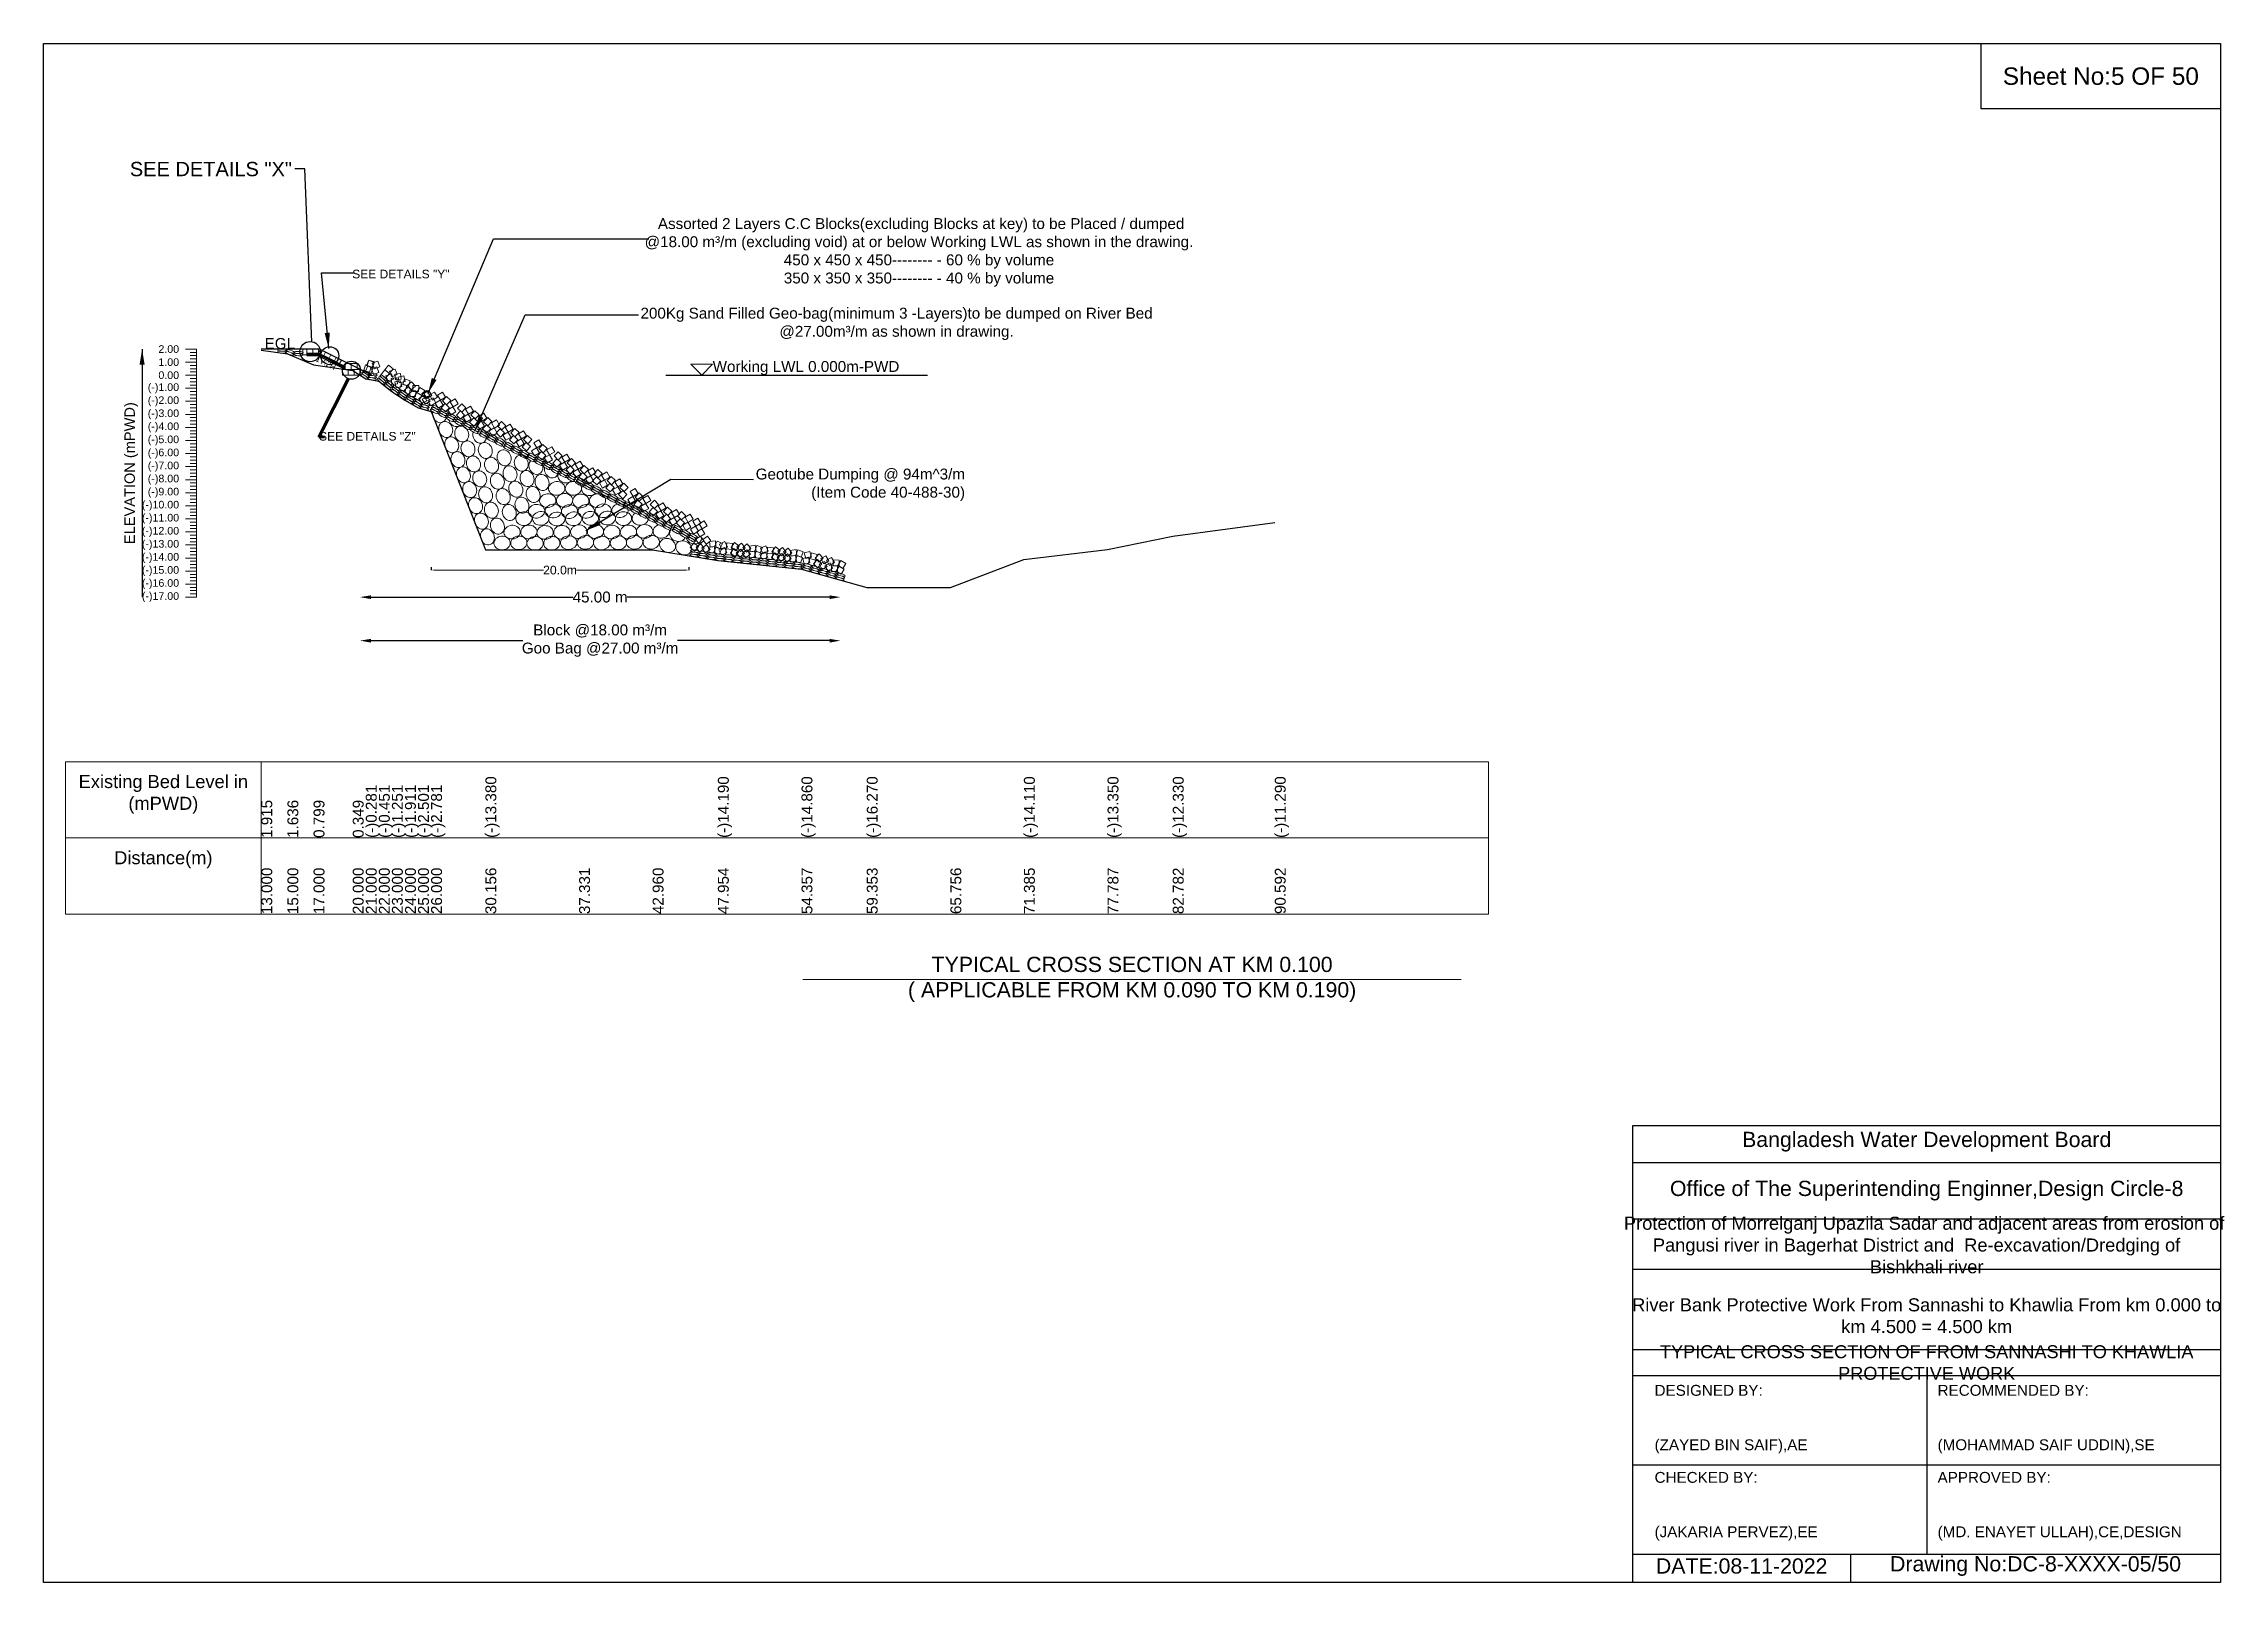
# Model space of a CAD drawing. Header units: inches. Extents: x 89000 to 1304432, y -10828 to 220529.
# Drawn here: x 167833 to 177850, y -10237 to -3166 of the extents above; entities that cross this region are included whole.
import ezdxf

# ---------------------------------------------------------------- set-up
doc = ezdxf.new("R2010")
doc.units = ezdxf.units.IN
doc.header["$LTSCALE"] = 7
doc.header["$MEASUREMENT"] = 0
for name, color, linetype, lineweight in [('Cross section Data Border', 7, 'Continuous', 9), ('Cross Section Labels', 7, 'Continuous', 9), ('Existing_Bed_Level for Xsection', 7, 'Continuous', 25), ('Long Section Labels', 7, 'Continuous', 9)]:
    doc.layers.add(name, color=color, linetype=linetype, lineweight=lineweight)
doc.styles.get("Standard").update_dxf_attribs({"font": 'arial.ttf'})
doc.dimstyles.new('Appron Lebeling Style', dxfattribs={"dimtxt": 50, "dimasz": 50, "dimexe": 0.18, "dimexo": 0.0625, "dimgap": 0.09, "dimtad": 0, "dimtih": 1, "dimtoh": 1, "dimdec": 4, "dimzin": 0, "dimdsep": 46, "dimtxsty": 'Standard', "dimcen": 0.09, "dimse1": 1, "dimse2": 1, "dimadec": 0, "dimazin": 0, "dimtfac": 1, "dimtdec": 4, "dimtofl": 0, "dimtmove": 0, "dimatfit": 3, "dimfxl": 1, "dimtolj": 1, "dimtzin": 0, "dimarcsym": 0})
doc.dimstyles.get("Standard").update_dxf_attribs({"dimtxt": 0.18, "dimasz": 0.18, "dimexe": 0.18, "dimexo": 0.0625, "dimgap": 0.09, "dimtad": 0, "dimtih": 1, "dimtoh": 1, "dimdec": 4, "dimzin": 0, "dimdsep": 46, "dimtxsty": 'Standard', "dimcen": 0.09, "dimadec": 0, "dimazin": 0, "dimtfac": 1, "dimtdec": 4, "dimtofl": 0, "dimtmove": 0, "dimatfit": 3, "dimfxl": 1, "dimtolj": 1, "dimtzin": 0, "dimarcsym": 0})

msp = doc.modelspace()

# ---------------------------------------------------------------- texts
at = {"attachment_point": 5}
for s, insert, char_height in [('Sheet No:5 OF 50', (177282.7573, -3315.5537), 80), ('Bangladesh Water Development Board', (176482.7573, -8211.5537), 70), ('Office of The Superintending Enginner,Design Circle-8', (176482.7573, -8436.5537), 70)]:
    msp.add_mtext(s, dxfattribs=dict(at, insert=insert, char_height=char_height))
at = {"color": 0, "linetype": 'Continuous', "lineweight": -3, "ltscale": 0.5}
for s, insert, char_height, attachment_point in [('SEE DETAILS "X"', (168228.76166, -3709.0408), 65.8288233, 1), ('SEE DETAILS "Y"', (169697.30691, -4204.65887), 39.497294, 3), ('SEE DETAILS "Z"', (169541.97929, -4950.13542), 39.497294, 3)]:
    msp.add_mtext(s, dxfattribs=dict(at, insert=insert, char_height=char_height, attachment_point=attachment_point))
for s, insert, char_height, width, attachment_point in [('Protection of Morrelganj Upazila Sadar and adjacent areas from erosion of  Pangusi river in Bagerhat District and  Re-excavation/Dredging of     Bishkhali river', (176482.7573, -8686.5537), 60, 2800, 5), ('River Bank Protective Work From Sannashi to Khawlia From km 0.000 to km 4.500 = 4.500 km', (176482.7573, -9011.5537), 60, 2700, 5), ('TYPICAL CROSS SECTION OF FROM SANNASHI TO KHAWLIA PROTECTIVE WORK', (176482.7573, -9226.5537), 59.5765532, 2800, 5), ('DESIGNED BY:^J^J^J(ZAYED BIN SAIF),AE', (175232.7573, -9486.5537), 50, 1400, 4), ('RECOMMENDED BY:^J^J^J(MOHAMMAD SAIF UDDIN),SE', (176532.7573, -9486.5537), 50, 1400, 4), ('CHECKED BY:^J^J^J(JAKARIA PERVEZ),EE', (175232.7573, -9886.5537), 50, 1400, 4), ('APPROVED BY:^J^J^J(MD. ENAYET ULLAH),CE,DESIGN', (176532.7573, -9886.5537), 50, 1400, 4), ('Drawing No:DC-8-XXXX-05/50', (176982.7573, -10161.5537), 70, 2200, 5), ('DATE:08-11-2022', (175632.7573, -10161.5537), 70, 1400, 5)]:
    msp.add_mtext(s, dxfattribs=dict(insert=insert, char_height=char_height, width=width, attachment_point=attachment_point))
at = {"layer": 'Cross section Data Border', "char_height": 60, "width": 800, "attachment_point": 5}
for s, insert in [('Existing Bed Level in (mPWD)', (168382.7573, -6615.5537)), ('Distance(m)', (168382.7573, -6915.5537))]:
    msp.add_mtext(s, dxfattribs=dict(at, insert=insert))
at = {"layer": 'Cross Section Labels'}
for s, insert, char_height, attachment_point in [(' Assorted 2 Layers C.C Blocks(excluding Blocks at key) to be Placed / dumped^J@18.00 m³/m (excluding void) at or below Working LWL as shown in the drawing.^J450 x 450 x 450-------- - 60 % by volume^J350 x 350 x 350-------- - 40 % by volume', (171853.91771, -3967.59117), 50, 2), ('200Kg Sand Filled Geo-bag(minimum 3 -Layers)to be dumped on River Bed^J@27.00m³/m as shown in drawing.', (171750.77928, -4527.69079), 50, 8), ('EGL', (168987.74194, -4569.3537), 50, 9), ('Working LWL 0.000m-PWD', (170905.99116, -4689.3537), 50, 7), ('Geotube Dumping @ 94m^ 3/m\\P(Item Code 40-488-30)', (172065.24376, -5266.91805), 50, 9), ('TYPICAL CROSS SECTION AT KM 0.100^J( APPLICABLE FROM KM 0.090 TO KM 0.190)', (172832.7573, -7465.5537), 70, 5)]:
    msp.add_mtext(s, dxfattribs=dict(at, insert=insert, char_height=char_height, attachment_point=attachment_point))
at = {"layer": 'Cross Section Labels', "insert": (169134.85044, -4622.01547), "char_height": 25, "attachment_point": 2, "rotation": 333.434948823}
msp.add_mtext('1V:2H', dxfattribs=at)
at = {"layer": 'Long Section Labels', "char_height": 35, "attachment_point": 6}
for s, insert in [('2.00', (168455.20767, -4569.3537)), ('0.00', (168455.20767, -4689.3537)), ('1.00', (168455.20767, -4629.3537)), ('(-)1.00', (168455.20767, -4749.3537)), ('(-)2.00', (168455.20767, -4809.3537)), ('(-)3.00', (168455.20767, -4869.3537)), ('(-)4.00', (168455.20767, -4929.3537)), ('(-)5.00', (168455.20767, -4989.3537)), ('(-)6.00', (168455.20767, -5049.3537)), ('(-)7.00', (168455.20767, -5109.3537)), ('(-)8.00', (168455.20767, -5169.3537)), ('(-)9.00', (168455.20767, -5229.3537)), ('(-)10.00', (168455.20767, -5289.3537)), ('(-)11.00', (168455.20767, -5349.3537)), ('(-)12.00', (168455.20767, -5409.3537)), ('(-)13.00', (168455.20767, -5469.3537)), ('(-)14.00', (168455.20767, -5529.3537)), ('(-)15.00', (168455.20767, -5589.3537)), ('(-)16.00', (168455.20767, -5649.3537)), ('(-)17.00', (168455.20767, -5709.3537))]:
    msp.add_mtext(s, dxfattribs=dict(at, insert=insert))
at = {"layer": 'Long Section Labels', "rotation": 90}
for s, insert, char_height, attachment_point in [('ELEVATION (mPWD)', (168235.20767, -5139.3537), 48, 5), ('(-)0.281', (169312.75199, -6815.5537), 50, 1), ('(-)0.451', (169372.75423, -6815.5537), 50, 1), ('(-)1.251', (169432.75182, -6815.5537), 50, 1), ('(-)1.911', (169492.75406, -6815.5537), 50, 1), ('(-)2.501', (169552.75166, -6815.5537), 50, 1), ('(-)2.781', (169612.7539, -6815.5537), 50, 1), ('(-)13.380', (169862.12047, -6815.5537), 50, 1), ('(-)13.380', (169862.12047, -6815.5537), 50, 1), ('(-)13.380', (169862.12047, -6815.5537), 50, 1), ('(-)14.190', (170930.02504, -6815.5537), 50, 1), ('(-)14.860', (171314.18826, -6815.5537), 50, 1), ('(-)16.270', (171613.94839, -6815.5537), 50, 1), ('(-)16.270', (171613.94839, -6815.5537), 50, 1), ('(-)14.110', (172335.83947, -6815.5537), 50, 1), ('(-)13.350', (172719.98936, -6815.5537), 50, 1), ('(-)12.330', (173019.7086, -6815.5537), 50, 1), ('(-)11.290', (173488.30508, -6815.5537), 50, 1), ('1.915', (168832.7573, -6815.5537), 50, 1), ('1.636', (168952.75714, -6815.5537), 50, 1), ('0.799', (169072.75697, -6815.5537), 50, 1), ('0.349', (169252.7544, -6815.5537), 50, 1), ('13.000', (168832.7573, -7165.5537), 50, 1), ('15.000', (168952.75714, -7165.5537), 50, 1), ('17.000', (169072.75697, -7165.5537), 50, 1), ('20.000', (169252.7544, -7165.5537), 50, 1), ('21.000', (169312.75199, -7165.5537), 50, 1), ('22.000', (169372.75423, -7165.5537), 50, 1), ('23.000', (169432.75182, -7165.5537), 50, 1), ('24.000', (169492.75406, -7165.5537), 50, 1), ('25.000', (169552.75166, -7165.5537), 50, 1), ('26.000', (169612.7539, -7165.5537), 50, 1), ('30.156', (169862.12047, -7165.5537), 50, 1), ('37.331', (170292.6392, -7165.5537), 50, 1), ('42.960', (170630.33748, -7165.5537), 50, 1), ('47.954', (170930.02504, -7165.5537), 50, 1), ('54.357', (171314.18826, -7165.5537), 50, 1), ('59.353', (171613.94839, -7165.5537), 50, 1), ('65.756', (171998.12728, -7165.5537), 50, 1), ('71.385', (172335.83947, -7165.5537), 50, 1), ('77.787', (172719.98936, -7165.5537), 50, 1), ('82.782', (173019.7086, -7165.5537), 50, 1), ('90.592', (173488.30508, -7165.5537), 50, 1)]:
    msp.add_mtext(s, dxfattribs=dict(at, insert=insert, char_height=char_height, attachment_point=attachment_point))

# ---------------------------------------------------------------- blocks, each defined once
blk = doc.blocks.new('*D3')
at = {"layer": 'Cross Section Labels', "color": 0, "lineweight": -2, "transparency": 16777216}
for p, q in [((169336, -5709), (170266, -5709)), ((171443, -5709), (170513, -5709))]:
    blk.add_line(p, q, dxfattribs=at)
at = {"layer": 'Cross Section Labels', "color": 0, "transparency": 16777216}
for points in [[(169336, -5701), (169336, -5718), (169286, -5709)], [(171443, -5701), (171443, -5718), (171493, -5709)]]:
    blk.add_solid(points, dxfattribs=at)
at = {"layer": 'Defpoints', "color": 0, "transparency": 16777216}
for p in [(169286, -4689), (171493, -5631), (171493, -5709)]:
    blk.add_point(p, dxfattribs=at)
at = {"layer": 'Cross Section Labels', "color": 0, "transparency": 16777216, "insert": (170389, -5709), "char_height": 50, "attachment_point": 5}
blk.add_mtext('\\A1;45.00 m', dxfattribs=at)
blk = doc.blocks.new('*D4')
at = {"layer": 'Cross Section Labels', "color": 0, "lineweight": -2, "transparency": 16777216}
for p, q in [((169336, -5909), (170034, -5909)), ((171443, -5909), (170745, -5909))]:
    blk.add_line(p, q, dxfattribs=at)
at = {"layer": 'Cross Section Labels', "color": 0, "transparency": 16777216}
for points in [[(169336, -5901), (169336, -5918), (169286, -5909)], [(171443, -5901), (171443, -5918), (171493, -5909)]]:
    blk.add_solid(points, dxfattribs=at)
at = {"layer": 'Defpoints', "color": 0, "transparency": 16777216}
for p in [(169286, -4689), (171493, -5631), (171493, -5909)]:
    blk.add_point(p, dxfattribs=at)
at = {"layer": 'Cross Section Labels', "color": 0, "transparency": 16777216, "insert": (170389, -5909), "char_height": 50, "attachment_point": 5}
blk.add_mtext('\\A1;Block @18.00 m³/m ^JGoo Bag @27.00 m³/m ', dxfattribs=at)
blk = doc.blocks.new('*D94')
at = {"layer": 'Cross Section Labels', "color": 0, "lineweight": -2, "transparency": 16777216}
for p, q in [((169613, -5572), (169613, -5585)), ((170796, -5572), (170796, -5585))]:
    blk.add_line(p, q, dxfattribs=at)
at = {"layer": 'Cross Section Labels', "color": 0, "lineweight": 0, "transparency": 16777216}
for p, q in [((169628, -5585), (170129, -5585)), ((170781, -5585), (170280, -5585))]:
    blk.add_line(p, q, dxfattribs=at)
at = {"layer": 'Cross Section Labels', "color": 0, "transparency": 16777216}
for points in [[(169628, -5582), (169628, -5587), (169613, -5585)], [(170781, -5582), (170781, -5587), (170796, -5585)]]:
    blk.add_solid(points, dxfattribs=at)
at = {"layer": 'Defpoints', "color": 0, "transparency": 16777216}
for p in [(169613, -5571), (170796, -5571), (170796, -5585)]:
    blk.add_point(p, dxfattribs=at)
at = {"layer": 'Cross Section Labels', "color": 0, "transparency": 16777216, "insert": (170205, -5585), "char_height": 40, "attachment_point": 5}
blk.add_mtext('\\A1;20.0m', dxfattribs=at)

# ---------------------------------------------------------------- dimensions: what is measured, and where the dimension line sits
at = {"layer": 'Cross Section Labels'}
for base, text, picture, middle in [((171492.853, -5709.3537), '45.00 m', '*D3', (170389.42208, -5709.3537)), ((171492.853, -5909.3537), 'Block @18.00 m³/m ^JGoo Bag @27.00 m³/m ', '*D4', (170389.42208, -5909.3537))]:
    dim = msp.add_linear_dim(base=base, p1=(169285.99116, -4689.3537), p2=(171492.853, -5631.37747), text=text, dimstyle='Appron Lebeling Style', dxfattribs=at)
    dim.commit()
    dim.dimension.update_dxf_attribs({"geometry": picture, "text_midpoint": middle})
dim = msp.add_linear_dim(base=(170796.27974, -5584.8639), p1=(169612.7539, -5571.46863), p2=(170796.27974, -5571.46863), text='20.0m', dimstyle='Standard', override={"dimtxt": 40, "dimasz": 15, "dimlwd": 0}, dxfattribs=at)
dim.commit()
dim.dimension.update_dxf_attribs({"geometry": '*D94', "text_midpoint": (170204.51682, -5584.8639)})

# ---------------------------------------------------------------- linework, layer by layer
for points in [[(167832.7573, -3165.5537), (177832.7573, -3165.5537), (177832.7573, -10236.5537), (167832.7573, -10236.5537)], [(176732.7573, -3165.5537), (177832.7573, -3165.5537), (177832.7573, -3465.5537), (176732.7573, -3465.5537)]]:
    msp.add_lwpolyline(points, close=True)
for points in [[(175132.7573, -10236.5537), (175132.7573, -8136.5537), (177832.7573, -8136.5537)], [(175132.7573, -8306.5537), (177832.7573, -8306.5537)], [(175132.7573, -8566.5537), (177832.7573, -8566.5537)], [(175132.7573, -8796.5537), (177832.7573, -8796.5537)], [(175132.7573, -9166.5537), (177832.7573, -9166.5537)], [(175132.7573, -9286.5537), (177832.7573, -9286.5537)], [(176482.7573, -9286.5537), (176482.7573, -10106.5537)], [(175132.7573, -9696.5537), (177832.7573, -9696.5537)], [(175132.7573, -10106.5537), (177832.7573, -10106.5537)], [(176132.7573, -10106.5537), (176132.7573, -10236.5537)]]:
    msp.add_lwpolyline(points)
at = {"color": 0, "linetype": 'Continuous', "lineweight": -3, "ltscale": 0.5}
for centre, radius in [((169056.92049, -4580.94757), 46.58127), ((169147.15756, -4599.59687), 41.34842), ((169246.6318, -4666.38296), 41.34842)]:
    msp.add_circle(centre, radius, dxfattribs=at)
at = {"layer": 'Cross section Data Border'}
msp.add_lwpolyline([(167932.7573, -6465.5537), (174469.77921, -6465.5537), (174469.77921, -7165.5537), (167932.7573, -7165.5537)], close=True, dxfattribs=at)
for points in [[(168832.7573, -6465.5537), (168832.7573, -7165.5537)], [(167932.7573, -6815.5537), (174469.77921, -6815.5537)]]:
    msp.add_lwpolyline(points, dxfattribs=at)
at = {"layer": 'Cross Section Labels'}
for p, q in [((169041.74194, -4599.3537), (169041.74194, -4596.3537)), ((169612.7539, -4856.2137), (169612.1266, -4852.42141)), ((169612.1266, -4852.42141), (169612.7539, -4856.2137)), ((169612.7539, -4856.2137), (169862.12047, -5492.1537)), ((169862.12047, -5492.1537), (170292.6392, -5492.1537)), ((170292.6392, -5492.1537), (170630.33748, -5492.1537)), ((170630.33748, -5492.1537), (170930.02504, -5540.7537)), ((170930.02504, -5540.7537), (171004.34537, -5548.5308))]:
    msp.add_line(p, q, dxfattribs=at)
msp.add_lwpolyline([(170855.99116, -4689.3537), (170905.99116, -4639.3537), (170805.99116, -4639.3537)], close=True, dxfattribs=at)
msp.add_lwpolyline([(171320.7573, -7465.5537), (172832.7573, -7465.5537), (174344.7573, -7465.5537)], dxfattribs=at)
for centre, major_axis, start_param, end_param in [((169651.00809, -4870.71107), (12.71458, -35.27874), 4.0216701062, 7.1034422217), ((169725.74007, -4888.48922), (12.71458, -35.27874), 4.5607785822, 6.5643337458), ((169799.8932, -4934.81384), (-37.5, 0), 5.4327300759, 5.46485168), ((169836.07161, -4965.25516), (12.71458, -35.27874), 3.9693825641, 7.1557297638), ((170094.39554, -5108.7022), (12.71458, -35.27874), 3.587316156, 7.5377961719), ((170165.68972, -5124.74975), (12.71458, -35.27874), 4.1077161353, 7.0173961926), ((170232.97708, -5152.6669), (37.40867, 2.61559), 2.8059207755, 5.3896477915), ((170242.68744, -5155.03316), (-37.5, 0), 5.4327300759, 5.46485168), ((170341.03871, -5211.2002), (37.40867, 2.61559), 2.6811499673, 5.5144185997), ((170573.42342, -5347.24677), (37.40867, 2.61559), 2.1334687801, 6.0620997868), ((170670.2758, -5406.62495), (37.40867, 2.61559), 1.7796929821, 6.4158755849), ((170684.9624, -5378.29232), (-37.5, 0), 5.4327300759, 5.46485168), ((170744.95229, -5421.49325), (34.49663, -14.70484), 2.9932759296, 6.2864845698), ((170818.76886, -5432.71086), (33.99337, -15.83353), 3.8244930835, 6.6294121808)]:
    msp.add_ellipse(centre, major_axis=major_axis, ratio=0.8367374961, start_param=start_param, end_param=end_param, dxfattribs=at)
for centre, major_axis in [((169679.65109, -4938.52875), (12.71458, -35.27874)), ((169707.23442, -5009.52649), (12.71458, -35.27874)), ((169753.32339, -4959.48695), (12.71458, -35.27874)), ((169781.9664, -5027.30464), (12.71458, -35.27874)), ((169861.53206, -5035.19241), (12.71458, -35.27874)), ((169735.87742, -5077.34417), (12.71458, -35.27874)), ((169761.33787, -5147.28142), (12.71458, -35.27874)), ((169807.42685, -5097.24189), (12.71458, -35.27874)), ((169890.17507, -5103.0101), (12.71458, -35.27874)), ((169948.2884, -5068.98358), (12.71458, -35.27874)), ((169975.11657, -5142.70547), (12.71458, -35.27874)), ((170026.69933, -5093.82296), (12.71458, -35.27874)), ((169789.98088, -5215.0991), (12.71458, -35.27874)), ((169836.06985, -5165.05957), (12.71458, -35.27874)), ((169862.89803, -5238.78146), (12.71458, -35.27874)), ((169917.00324, -5176.73198), (12.71458, -35.27874)), ((169943.76628, -5247.36613), (12.71458, -35.27874)), ((170001.87962, -5213.33961), (12.71458, -35.27874)), ((170053.46237, -5164.4571), (12.71458, -35.27874)), ((170081.34318, -5237.4983), (12.71458, -35.27874)), ((170122.27635, -5181.74341), (12.71458, -35.27874)), ((170189.56371, -5209.66056), (37.40867, 2.61559)), ((170266.5462, -5208.88671), (37.40867, 2.61559)), ((169816.80905, -5288.82099), (12.71458, -35.27874)), ((169889.66107, -5309.4156), (12.71458, -35.27874)), ((169971.64709, -5320.40733), (12.71458, -35.27874)), ((170029.76043, -5286.38081), (12.71458, -35.27874)), ((170097.04779, -5314.29796), (37.40867, 2.61559)), ((170148.63055, -5265.41545), (37.40867, 2.61559)), ((170174.03028, -5313.52411), (37.40867, 2.61559)), ((170225.61303, -5264.6416), (37.40867, 2.61559)), ((170248.52279, -5315.8376), (37.40867, 2.61559)), ((170300.10555, -5266.95509), (37.40867, 2.61559)), ((170325.50528, -5315.06375), (37.40867, 2.61559)), ((170377.08803, -5266.18124), (37.40867, 2.61559)), ((170403.07926, -5312.45446), (37.40867, 2.61559)), ((170480.06175, -5311.68061), (37.40867, 2.61559)), ((169843.57209, -5359.45513), (12.71458, -35.27874)), ((169871.4529, -5432.49634), (12.71458, -35.27874)), ((169917.54188, -5382.4568), (12.71458, -35.27874)), ((169984.82924, -5410.37395), (37.40867, 2.61559)), ((170038.93446, -5348.32448), (37.40867, 2.61559)), ((170061.81173, -5409.6001), (37.40867, 2.61559)), ((170115.91694, -5347.55063), (37.40867, 2.61559)), ((170136.30424, -5411.91359), (37.40867, 2.61559)), ((170190.40946, -5349.86412), (37.40867, 2.61559)), ((170213.28673, -5411.13974), (37.40867, 2.61559)), ((170267.39194, -5349.09027), (37.40867, 2.61559)), ((170290.86071, -5408.53045), (37.40867, 2.61559)), ((170344.96593, -5346.48098), (37.40867, 2.61559)), ((170367.8432, -5407.7566), (37.40867, 2.61559)), ((170421.94842, -5345.70713), (37.40867, 2.61559)), ((170442.33571, -5410.07009), (37.40867, 2.61559)), ((170496.44093, -5348.02062), (37.40867, 2.61559)), ((170519.3182, -5409.29624), (37.40867, 2.61559)), ((170593.29332, -5407.3988), (37.40867, 2.61559)), ((169938.74027, -5460.41349), (37.40867, 2.61559)), ((170015.72276, -5459.63964), (37.40867, 2.61559)), ((170090.21527, -5461.95312), (37.40867, 2.61559)), ((170167.19776, -5461.17928), (37.40867, 2.61559)), ((170244.77174, -5458.56999), (37.40867, 2.61559)), ((170321.75423, -5457.79614), (37.40867, 2.61559)), ((170396.24674, -5460.10963), (37.40867, 2.61559)), ((170473.22923, -5459.33578), (37.40867, 2.61559)), ((170547.20434, -5457.43833), (37.40867, 2.61559)), ((170624.18683, -5456.66448), (37.40867, 2.61559)), ((170698.86332, -5471.53279), (34.49663, -14.70484)), ((170772.67988, -5482.7504), (33.99337, -15.83353))]:
    msp.add_ellipse(centre, major_axis=major_axis, ratio=0.8367374961, dxfattribs=at)
at = {"layer": 'Existing_Bed_Level for Xsection'}
for points in [[(169095.74194, -4569.3537), (168832.7573, -4569.3537)], [(168832.7573, -4574.4537), (168952.75714, -4591.1937), (169072.75697, -4641.4137), (169252.7544, -4668.4137), (169312.75199, -4706.2137), (169372.75423, -4716.4137), (169432.75182, -4764.4137), (169492.75406, -4804.0137), (169552.75166, -4839.4137), (169612.7539, -4856.2137), (169862.12047, -5492.1537), (170292.6392, -5492.1537), (170630.33748, -5492.1537), (170930.02504, -5540.7537), (171314.18826, -5580.9537), (171613.94839, -5665.5537), (171998.12728, -5665.5537), (172335.83947, -5535.9537), (172719.98936, -5490.3537), (173019.7086, -5429.1537), (173488.30508, -5366.7537)], [(169339.99116, -4689.3537), (169103.79178, -4571.25401), (169099.99116, -4569.3537), (169095.74194, -4569.3537), (169041.74194, -4569.3537)], [(169041.74194, -4587.3537), (169095.74194, -4587.3537), (169218.49116, -4648.72831)], [(169041.74194, -4593.3537), (169094.32553, -4593.3537), (169218.49116, -4655.43651)], [(169041.74194, -4599.3537), (169092.90912, -4599.3537), (169218.49116, -4662.14472)], [(170690.44049, -4689.3537), (171892.39643, -4689.3537)]]:
    msp.add_lwpolyline(points, dxfattribs=at)
at = {"layer": 'Long Section Labels'}
for points in [[(168535.20767, -4569.3537), (168485.20767, -4569.3537)], [(168535.20767, -4584.3537), (168505.20767, -4584.3537)], [(168535.20767, -4599.3537), (168505.20767, -4599.3537)], [(168535.20767, -5709.3537), (168535.20767, -5649.3537), (168535.20767, -5589.3537), (168535.20767, -5529.3537), (168535.20767, -5469.3537), (168535.20767, -5409.3537), (168535.20767, -5349.3537), (168535.20767, -5289.3537), (168535.20767, -5229.3537), (168535.20767, -5169.3537), (168535.20767, -5109.3537), (168535.20767, -5049.3537), (168535.20767, -4989.3537), (168535.20767, -4929.3537), (168535.20767, -4869.3537), (168535.20767, -4809.3537), (168535.20767, -4749.3537), (168535.20767, -4689.3537), (168535.20767, -4629.3537), (168535.20767, -4569.3537)], [(168535.20767, -4629.3537), (168485.20767, -4629.3537)], [(168535.20767, -4689.3537), (168485.20767, -4689.3537)], [(168535.20767, -4614.3537), (168505.20767, -4614.3537)], [(168535.20767, -4644.3537), (168505.20767, -4644.3537)], [(168535.20767, -4659.3537), (168505.20767, -4659.3537)], [(168535.20767, -4674.3537), (168505.20767, -4674.3537)], [(168535.20767, -4704.3537), (168505.20767, -4704.3537)], [(168535.20767, -4749.3537), (168485.20767, -4749.3537)], [(168535.20767, -4719.3537), (168505.20767, -4719.3537)], [(168535.20767, -4734.3537), (168505.20767, -4734.3537)], [(168535.20767, -4764.3537), (168505.20767, -4764.3537)], [(168535.20767, -4779.3537), (168505.20767, -4779.3537)], [(168535.20767, -4794.3537), (168505.20767, -4794.3537)], [(168535.20767, -4809.3537), (168485.20767, -4809.3537)], [(168535.20767, -4869.3537), (168485.20767, -4869.3537)], [(168535.20767, -4824.3537), (168505.20767, -4824.3537)], [(168535.20767, -4839.3537), (168505.20767, -4839.3537)], [(168535.20767, -4854.3537), (168505.20767, -4854.3537)], [(168535.20767, -4884.3537), (168505.20767, -4884.3537)], [(168535.20767, -4899.3537), (168505.20767, -4899.3537)], [(168535.20767, -4929.3537), (168485.20767, -4929.3537)], [(168535.20767, -4989.3537), (168485.20767, -4989.3537)], [(168535.20767, -4914.3537), (168505.20767, -4914.3537)], [(168535.20767, -4944.3537), (168505.20767, -4944.3537)], [(168535.20767, -4959.3537), (168505.20767, -4959.3537)], [(168535.20767, -4974.3537), (168505.20767, -4974.3537)], [(168535.20767, -5004.3537), (168505.20767, -5004.3537)], [(168535.20767, -5049.3537), (168485.20767, -5049.3537)], [(168535.20767, -5019.3537), (168505.20767, -5019.3537)], [(168535.20767, -5034.3537), (168505.20767, -5034.3537)], [(168535.20767, -5064.3537), (168505.20767, -5064.3537)], [(168535.20767, -5079.3537), (168505.20767, -5079.3537)], [(168535.20767, -5094.3537), (168505.20767, -5094.3537)], [(168535.20767, -5109.3537), (168485.20767, -5109.3537)], [(168535.20767, -5169.3537), (168485.20767, -5169.3537)], [(168535.20767, -5124.3537), (168505.20767, -5124.3537)], [(168535.20767, -5139.3537), (168505.20767, -5139.3537)], [(168535.20767, -5154.3537), (168505.20767, -5154.3537)], [(168535.20767, -5184.3537), (168505.20767, -5184.3537)], [(168535.20767, -5199.3537), (168505.20767, -5199.3537)], [(168535.20767, -5229.3537), (168485.20767, -5229.3537)], [(168535.20767, -5289.3537), (168485.20767, -5289.3537)], [(168535.20767, -5214.3537), (168505.20767, -5214.3537)], [(168535.20767, -5244.3537), (168505.20767, -5244.3537)], [(168535.20767, -5259.3537), (168505.20767, -5259.3537)], [(168535.20767, -5274.3537), (168505.20767, -5274.3537)], [(168535.20767, -5304.3537), (168505.20767, -5304.3537)], [(168535.20767, -5349.3537), (168485.20767, -5349.3537)], [(168535.20767, -5409.3537), (168485.20767, -5409.3537)], [(168535.20767, -5319.3537), (168505.20767, -5319.3537)], [(168535.20767, -5334.3537), (168505.20767, -5334.3537)], [(168535.20767, -5364.3537), (168505.20767, -5364.3537)], [(168535.20767, -5379.3537), (168505.20767, -5379.3537)], [(168535.20767, -5394.3537), (168505.20767, -5394.3537)], [(168535.20767, -5469.3537), (168485.20767, -5469.3537)], [(168535.20767, -5424.3537), (168505.20767, -5424.3537)], [(168535.20767, -5439.3537), (168505.20767, -5439.3537)], [(168535.20767, -5454.3537), (168505.20767, -5454.3537)], [(168535.20767, -5484.3537), (168505.20767, -5484.3537)], [(168535.20767, -5499.3537), (168505.20767, -5499.3537)], [(168535.20767, -5529.3537), (168485.20767, -5529.3537)], [(168535.20767, -5589.3537), (168485.20767, -5589.3537)], [(168535.20767, -5514.3537), (168505.20767, -5514.3537)], [(168535.20767, -5544.3537), (168505.20767, -5544.3537)], [(168535.20767, -5559.3537), (168505.20767, -5559.3537)], [(168535.20767, -5574.3537), (168505.20767, -5574.3537)], [(168535.20767, -5604.3537), (168505.20767, -5604.3537)], [(168535.20767, -5649.3537), (168485.20767, -5649.3537)], [(168535.20767, -5709.3537), (168485.20767, -5709.3537)], [(168535.20767, -5619.3537), (168505.20767, -5619.3537)], [(168535.20767, -5634.3537), (168505.20767, -5634.3537)], [(168535.20767, -5664.3537), (168505.20767, -5664.3537)], [(168535.20767, -5679.3537), (168505.20767, -5679.3537)], [(168535.20767, -5694.3537), (168505.20767, -5694.3537)]]:
    msp.add_lwpolyline(points, dxfattribs=at)
for points in [[(169041.74194, -4569.3537), (169023.74194, -4569.3537), (169023.74194, -4596.3537), (169041.74194, -4596.3537)], [(169068.74194, -4569.3537), (169041.74194, -4569.3537), (169041.74194, -4587.3537), (169068.74194, -4587.3537)], [(169095.74194, -4569.3537), (169068.74194, -4569.3537), (169068.74194, -4587.3537), (169095.74194, -4587.3537)], [(169127.94131, -4583.32877), (169103.79178, -4571.25401), (169095.74194, -4587.3537), (169119.89147, -4599.42846)], [(169152.09085, -4595.40354), (169127.94131, -4583.32877), (169119.89147, -4599.42846), (169144.041, -4611.50323)], [(169176.24038, -4607.47831), (169152.09085, -4595.40354), (169144.041, -4611.50323), (169168.19054, -4623.578)], [(169200.38992, -4619.55308), (169176.24038, -4607.47831), (169168.19054, -4623.578), (169192.34007, -4635.65276)], [(169224.53945, -4631.62784), (169200.38992, -4619.55308), (169192.34007, -4635.65276), (169216.48961, -4647.72753)], [(169231.99116, -4662.3537), (169204.99116, -4662.3537), (169204.99116, -4689.3537), (169231.99116, -4689.3537)], [(169245.49116, -4635.3537), (169218.49116, -4635.3537), (169218.49116, -4662.3537), (169245.49116, -4662.3537)], [(169258.99116, -4662.3537), (169231.99116, -4662.3537), (169231.99116, -4689.3537), (169258.99116, -4689.3537)], [(169272.49116, -4635.3537), (169245.49116, -4635.3537), (169245.49116, -4662.3537), (169272.49116, -4662.3537)], [(169285.99116, -4662.3537), (169258.99116, -4662.3537), (169258.99116, -4689.3537), (169285.99116, -4689.3537)], [(169337.80929, -4650.33364), (169312.01684, -4642.34931), (169304.03251, -4668.14176), (169329.82496, -4676.12609)], [(169346.78944, -4657.58766), (169322.25169, -4646.32273), (169310.98675, -4670.86048), (169335.5245, -4682.12542)], [(169351.31435, -4630.96953), (169326.7766, -4619.70459), (169315.51167, -4644.24234), (169340.04942, -4655.50728)], [(169352.20172, -4627.48943), (169326.40927, -4619.5051), (169318.42494, -4645.29755), (169344.21739, -4653.28188)], [(169363.47865, -4651.40135), (169338.15859, -4660.77657), (169347.53381, -4686.09662), (169372.85387, -4676.72141)], [(169368.00356, -4624.78321), (169342.68351, -4634.15843), (169352.05873, -4659.47849), (169377.37878, -4650.10327)], [(169420.84694, -4681.12426), (169399.76382, -4664.25709), (169382.89664, -4685.34021), (169403.97977, -4702.20739)], [(169437.71412, -4660.04114), (169416.63099, -4643.17396), (169399.76382, -4664.25709), (169420.84694, -4681.12426)], [(169440.44646, -4707.75096), (169430.60646, -4682.60788), (169405.46338, -4692.44787), (169415.30337, -4717.59095)], [(169457.31363, -4686.66783), (169447.47364, -4661.52475), (169422.33056, -4671.36474), (169432.17055, -4696.50783)], [(169455.97088, -4702.06332), (169429.13477, -4705.03376), (169432.10522, -4731.86987), (169458.94132, -4728.89943)], [(169472.83806, -4680.9802), (169446.00195, -4683.95064), (169448.97239, -4710.78674), (169475.8085, -4707.8163)], [(169493.00578, -4718.98213), (169487.57714, -4692.5335), (169461.12851, -4697.96213), (169466.55715, -4724.41076)], [(169516.67478, -4714.79959), (169491.05697, -4706.27156), (169482.52893, -4731.88937), (169508.14674, -4740.41741)], [(169478.13342, -4741.51684), (169472.70479, -4715.06821), (169446.25616, -4720.49684), (169451.6848, -4746.94547)], [(169501.80243, -4737.3343), (169476.18461, -4728.80626), (169467.65657, -4754.42408), (169493.27439, -4762.95212)], [(169526.32179, -4761.89557), (169508.40823, -4741.69397), (169488.20663, -4759.60753), (169506.12019, -4779.80912)], [(169541.19414, -4739.36086), (169523.28058, -4719.15926), (169503.07899, -4737.07282), (169520.99254, -4757.27441)], [(169541.95955, -4760.43346), (169514.96091, -4760.16207), (169514.68952, -4787.16071), (169541.68816, -4787.4321)], [(169555.67998, -4737.17943), (169528.68134, -4736.90804), (169528.40995, -4763.90668), (169555.40858, -4764.17807)], [(169570.06579, -4782.75071), (169546.81176, -4769.03028), (169533.09134, -4792.28431), (169556.34536, -4806.00474)], [(169583.78622, -4759.49668), (169560.53219, -4745.77626), (169546.81176, -4769.03028), (169570.06579, -4782.75071)], [(169593.22946, -4806.34237), (169579.93702, -4782.84107), (169556.43572, -4796.13351), (169569.72816, -4819.63481)], [(169606.94989, -4783.08834), (169593.65745, -4759.58704), (169570.15615, -4772.87948), (169583.44859, -4796.38078)], [(169595.42895, -4785.7408), (169571.89127, -4798.96871), (169585.11918, -4822.50639), (169608.65686, -4809.27848)], [(169602.70871, -4759.7407), (169579.17103, -4772.96862), (169592.39894, -4796.5063), (169615.93662, -4783.27838)], [(169634.66106, -4816.5436), (169621.41441, -4793.01646), (169597.88727, -4806.26311), (169611.13392, -4829.79025)], [(169641.94082, -4790.5435), (169628.69417, -4767.01636), (169605.16703, -4780.26301), (169618.41368, -4803.79015)], [(169654.52049, -4803.27184), (169631.36417, -4817.15653), (169645.24886, -4840.31285), (169668.40518, -4826.42816)], [(169665.0729, -4766.5248), (169641.91657, -4780.40949), (169655.80126, -4803.56582), (169678.95759, -4789.68113)], [(169702.87595, -4805.81969), (169683.45237, -4787.06537), (169664.69805, -4806.48895), (169684.12164, -4825.24327)], [(169723.72598, -4798.18294), (169700.56965, -4812.06762), (169714.45434, -4835.22395), (169737.61067, -4821.33926)], [(169697.05917, -4838.56462), (169677.63559, -4819.8103), (169658.88127, -4839.23389), (169678.30486, -4857.9882)], [(169713.17357, -4834.92997), (169690.01725, -4848.81466), (169703.90194, -4871.97099), (169727.05826, -4858.0863)], [(169766.82072, -4872.28547), (169747.39714, -4853.53115), (169728.64282, -4872.95474), (169748.06641, -4891.70905)], [(169772.6375, -4839.54054), (169753.21392, -4820.78622), (169734.4596, -4840.2098), (169753.88319, -4858.96412)], [(169782.93512, -4868.65082), (169759.7788, -4882.53551), (169773.66349, -4905.69184), (169796.81981, -4891.80715)], [(169793.48753, -4831.90379), (169770.3312, -4845.78847), (169784.21589, -4868.9448), (169807.37222, -4855.06011)], [(169827.82753, -4903.78786), (169808.40395, -4885.03354), (169789.64963, -4904.45713), (169809.07322, -4923.21145)], [(169833.64431, -4871.04293), (169814.22073, -4852.28861), (169795.46641, -4871.7122), (169814.89, -4890.46651)], [(169843.94193, -4900.15321), (169820.78561, -4914.0379), (169834.6703, -4937.19423), (169857.82662, -4923.30954)], [(169854.49433, -4863.40618), (169831.33801, -4877.29087), (169845.2227, -4900.44719), (169868.37902, -4886.5625)], [(169892.29739, -4902.70106), (169872.87381, -4883.94675), (169854.11949, -4903.37033), (169873.54308, -4922.12465)], [(169913.14741, -4895.06431), (169889.99109, -4908.949), (169903.87578, -4932.10533), (169927.0321, -4918.22064)], [(169955.58751, -4921.44309), (169936.16392, -4902.68877), (169917.40961, -4922.11236), (169936.83319, -4940.86667)], [(169886.48061, -4935.446), (169867.05703, -4916.69168), (169848.30271, -4936.11526), (169867.7263, -4954.86958)], [(169902.59501, -4931.81135), (169879.43869, -4945.69604), (169893.32337, -4968.85236), (169916.4797, -4954.96767)], [(169949.77073, -4954.18802), (169930.34715, -4935.43371), (169911.59283, -4954.85729), (169931.01641, -4973.61161)], [(169965.88513, -4950.55338), (169942.7288, -4964.43807), (169956.61349, -4987.59439), (169979.76982, -4973.7097)], [(169976.43753, -4913.80634), (169953.28121, -4927.69103), (169967.1659, -4950.84735), (169990.32222, -4936.96266)], [(170010.77754, -4985.69041), (169991.35395, -4966.9361), (169972.59964, -4986.35968), (169992.02322, -5005.114)], [(170016.59432, -4952.94548), (169997.17073, -4934.19117), (169978.41642, -4953.61475), (169997.84, -4972.36907)], [(170026.89194, -4982.05577), (170003.73561, -4995.94046), (170017.6203, -5019.09678), (170040.77663, -5005.21209)], [(170037.44434, -4945.30873), (170014.28801, -4959.19342), (170028.1727, -4982.34974), (170051.32903, -4968.46506)], [(170069.43062, -5017.34855), (170050.00703, -4998.59423), (170031.25272, -5018.01782), (170050.6763, -5036.77213)], [(170075.2474, -4984.60362), (170055.82381, -4965.8493), (170037.0695, -4985.27288), (170056.49308, -5004.0272)], [(170107.86714, -4986.74413), (170084.71081, -5000.62882), (170098.5955, -5023.78514), (170121.75182, -5009.90045)], [(170145.67019, -5026.03901), (170126.24661, -5007.2847), (170107.49229, -5026.70828), (170126.91588, -5045.4626)], [(170097.31473, -5023.49117), (170074.15841, -5037.37586), (170088.0431, -5060.53218), (170111.19942, -5046.64749)], [(170139.85341, -5058.78395), (170120.42983, -5040.02963), (170101.67551, -5059.45322), (170121.0991, -5078.20753)], [(170155.96781, -5055.1493), (170132.81149, -5069.03399), (170146.69618, -5092.19032), (170169.8525, -5078.30563)], [(170166.52022, -5018.40226), (170143.36389, -5032.28695), (170157.24858, -5055.44328), (170180.4049, -5041.55859)], [(170209.61496, -5092.5048), (170190.19138, -5073.75048), (170171.43706, -5093.17407), (170190.86065, -5111.92838)], [(170215.43174, -5059.75986), (170196.00816, -5041.00555), (170177.25384, -5060.42913), (170196.67743, -5079.18345)], [(170225.72936, -5088.87015), (170202.57304, -5102.75484), (170216.45773, -5125.91117), (170239.61405, -5112.02648)], [(170236.28177, -5052.12311), (170213.12544, -5066.0078), (170227.01013, -5089.16413), (170250.16645, -5075.27944)], [(170270.62177, -5124.00719), (170251.19819, -5105.25287), (170232.44387, -5124.67646), (170251.86746, -5143.43077)], [(170276.43855, -5091.26226), (170257.01497, -5072.50794), (170238.26065, -5091.93152), (170257.68423, -5110.68584)], [(170297.28857, -5083.62551), (170274.13225, -5097.51019), (170288.01694, -5120.66652), (170311.17326, -5106.78183)], [(170335.09163, -5122.92039), (170315.66805, -5104.16608), (170296.91373, -5123.58966), (170316.33731, -5142.34398)], [(170286.73617, -5120.37254), (170263.57984, -5134.25723), (170277.46453, -5157.41356), (170300.62086, -5143.52887)], [(170329.27485, -5155.66532), (170309.85127, -5136.91101), (170291.09695, -5156.33459), (170310.52053, -5175.08891)], [(170345.38925, -5152.03068), (170322.23292, -5165.91537), (170336.11761, -5189.07169), (170359.27394, -5175.187)], [(170355.94165, -5115.28364), (170332.78533, -5129.16833), (170346.67002, -5152.32465), (170369.82634, -5138.43997)], [(170392.56497, -5174.40735), (170373.14138, -5155.65304), (170354.38707, -5175.07662), (170373.81065, -5193.83094)], [(170398.38175, -5141.66242), (170378.95816, -5122.9081), (170360.20385, -5142.33169), (170379.62743, -5161.086)], [(170408.67937, -5170.7727), (170385.52304, -5184.65739), (170399.40773, -5207.81372), (170422.56406, -5193.92903)], [(170419.23177, -5134.02567), (170396.07545, -5147.91036), (170409.96013, -5171.06668), (170433.11646, -5157.18199)], [(170453.57178, -5205.90974), (170434.14819, -5187.15543), (170415.39388, -5206.57901), (170434.81746, -5225.33333)], [(170459.38856, -5173.16481), (170439.96497, -5154.41049), (170421.21066, -5173.83408), (170440.63424, -5192.58839)], [(170469.68618, -5202.2751), (170446.52985, -5216.15979), (170460.41454, -5239.31611), (170483.57086, -5225.43142)], [(170480.23858, -5165.52806), (170457.08225, -5179.41275), (170470.96694, -5202.56907), (170494.12327, -5188.68438)], [(170518.04164, -5204.82294), (170498.61805, -5186.06863), (170479.86374, -5205.49221), (170499.28732, -5224.24653)], [(170512.22486, -5237.56788), (170492.80127, -5218.81356), (170474.04696, -5238.23715), (170493.47054, -5256.99146)], [(170539.58969, -5246.75033), (170516.43337, -5260.63501), (170530.31806, -5283.79134), (170553.47438, -5269.90665)], [(170550.1421, -5210.00329), (170526.98577, -5223.88798), (170540.87046, -5247.0443), (170564.02679, -5233.15961)], [(170582.12837, -5282.04311), (170562.70479, -5263.28879), (170543.95047, -5282.71238), (170563.37406, -5301.46669)], [(170587.94515, -5249.29817), (170568.52157, -5230.54386), (170549.76725, -5249.96744), (170569.19084, -5268.72176)], [(170598.24277, -5278.40846), (170575.08645, -5292.29315), (170588.97114, -5315.44948), (170612.12746, -5301.56479)], [(170608.79518, -5241.66142), (170585.63885, -5255.54611), (170599.52354, -5278.70244), (170622.67987, -5264.81775)], [(170651.88992, -5315.76396), (170632.46634, -5297.00964), (170613.71202, -5316.43323), (170633.13561, -5335.18754)], [(170657.7067, -5283.01902), (170638.28312, -5264.26471), (170619.5288, -5283.68829), (170638.95239, -5302.44261)], [(170678.55673, -5275.38227), (170655.4004, -5289.26696), (170669.28509, -5312.42329), (170692.44142, -5298.5386)], [(170718.71351, -5314.52142), (170699.28993, -5295.7671), (170680.53561, -5315.19068), (170699.9592, -5333.945)], [(170739.56353, -5306.88466), (170716.40721, -5320.76935), (170730.2919, -5343.92568), (170753.44822, -5330.04099)], [(170668.00432, -5312.12931), (170644.848, -5326.014), (170658.73269, -5349.17032), (170681.88901, -5335.28564)], [(170712.89673, -5347.26635), (170693.47315, -5328.51203), (170674.71883, -5347.93562), (170694.14242, -5366.68993)], [(170729.01113, -5343.6317), (170705.85481, -5357.51639), (170719.7395, -5380.67272), (170742.89582, -5366.78803)], [(170776.32893, -5367.78619), (170756.90534, -5349.03187), (170738.15103, -5368.45546), (170757.57461, -5387.20977)], [(170782.14571, -5335.04125), (170762.72212, -5316.28694), (170743.96781, -5335.71052), (170763.39139, -5354.46484)], [(170791.68113, -5365.16834), (170768.52481, -5379.05303), (170782.4095, -5402.20936), (170805.56582, -5388.32467)], [(170802.23354, -5328.4213), (170779.07721, -5342.30599), (170792.9619, -5365.46232), (170816.11822, -5351.57763)], [(170826.99201, -5382.80415), (170803.83569, -5396.68884), (170817.72038, -5419.84517), (170840.8767, -5405.96048)], [(170837.54442, -5346.05711), (170814.38809, -5359.9418), (170828.27278, -5383.09813), (170851.42911, -5369.21344)], [(170856.41658, -5395.39965), (170833.26025, -5409.28434), (170847.14494, -5432.44066), (170870.30127, -5418.55598)], [(170866.96898, -5358.65261), (170843.81265, -5372.5373), (170857.69734, -5395.69363), (170880.85367, -5381.80894)], [(170840.98609, -5476.62114), (170820.05576, -5459.56472), (170802.99934, -5480.49504), (170823.92966, -5497.55146)], [(170849.47686, -5428.50117), (170827.5687, -5444.28195), (170843.34948, -5466.1901), (170865.25763, -5450.40932)], [(170851.70822, -5464.03572), (170829.80007, -5479.8165), (170845.58085, -5501.72465), (170867.489, -5485.94387)], [(170894.14325, -5490.25096), (170878.34503, -5468.35538), (170856.44945, -5484.1536), (170872.24767, -5506.04918)], [(170897.99712, -5450.50828), (170882.1989, -5428.6127), (170860.30332, -5444.41092), (170876.10154, -5466.3065)], [(170914.01478, -5476.72921), (170887.153, -5479.45777), (170889.88157, -5506.31955), (170916.74334, -5503.59098)], [(170918.33687, -5450.07739), (170891.4751, -5452.80595), (170894.20366, -5479.66773), (170921.06544, -5476.93916)], [(170946.45028, -5489.07395), (170921.82746, -5477.99618), (170910.7497, -5502.619), (170935.37252, -5513.69676)], [(170950.77238, -5462.42213), (170926.14956, -5451.34436), (170915.0718, -5475.96718), (170939.69462, -5487.04494)], [(170959.76394, -5480.98581), (170935.09664, -5491.96418), (170946.07502, -5516.63148), (170970.74231, -5505.65311)], [(170962.57395, -5454.13244), (170937.90666, -5465.11081), (170948.88503, -5489.7781), (170973.55233, -5478.79973)], [(170994.60455, -5489.59698), (170967.75117, -5486.78697), (170964.94115, -5513.64034), (170991.79453, -5516.45036)], [(170997.41457, -5462.74361), (170970.56119, -5459.93359), (170967.75117, -5486.78697), (170994.60455, -5489.59698)], [(171025.4799, -5501.42216), (171003.61971, -5485.57501), (170987.77256, -5507.4352), (171009.63275, -5523.28235)], [(171028.28992, -5474.56879), (171006.42973, -5458.72164), (170990.58258, -5480.58183), (171012.44277, -5496.42898)], [(171035.47415, -5488.25129), (171014.49219, -5505.24416), (171031.48506, -5526.22611), (171052.46702, -5509.23324)], [(171038.28417, -5461.39791), (171017.30221, -5478.39078), (171034.29508, -5499.37274), (171055.27703, -5482.37987)], [(171079.32197, -5512.02814), (171062.3124, -5491.05972), (171041.34399, -5508.0693), (171058.35356, -5529.03771)], [(171082.13199, -5485.17477), (171065.12242, -5464.20635), (171044.154, -5481.21592), (171061.16358, -5502.18434)], [(171098.39814, -5497.40571), (171071.73333, -5501.64696), (171075.97458, -5528.31176), (171102.63938, -5524.07052)], [(171101.20815, -5470.55234), (171074.54335, -5474.79358), (171078.78459, -5501.45839), (171105.4494, -5497.21714)], [(171131.47905, -5507.89893), (171106.26991, -5498.22944), (171096.60041, -5523.43858), (171121.80956, -5533.10807)], [(171134.28907, -5481.04555), (171109.07992, -5471.37606), (171099.41043, -5496.58521), (171124.61958, -5506.2547)], [(171147.73757, -5500.65594), (171123.07027, -5511.63431), (171134.04865, -5536.30161), (171158.71594, -5525.32323)], [(171150.54759, -5473.80257), (171125.88029, -5484.78094), (171136.85867, -5509.44823), (171161.52596, -5498.46986)], [(171182.57818, -5509.26711), (171155.7248, -5506.4571), (171152.91479, -5533.31047), (171179.76816, -5536.12049)], [(171185.3882, -5482.41374), (171158.53482, -5479.60372), (171155.7248, -5506.4571), (171182.57818, -5509.26711)], [(171213.45353, -5521.09229), (171191.59334, -5505.24514), (171175.74619, -5527.10533), (171197.60638, -5542.95248)], [(171216.26355, -5494.23891), (171194.40336, -5478.39177), (171178.55621, -5500.25196), (171200.4164, -5516.0991)], [(171223.44778, -5507.92142), (171202.46582, -5524.91429), (171219.45869, -5545.89624), (171240.44065, -5528.90337)], [(171226.2578, -5481.06804), (171205.27584, -5498.06091), (171222.26871, -5519.04286), (171243.25066, -5502.05)], [(171270.10562, -5504.84489), (171253.09605, -5483.87648), (171232.12764, -5500.88605), (171249.13721, -5521.85447)], [(171289.18178, -5490.22246), (171262.51698, -5494.46371), (171266.75822, -5521.12852), (171293.42303, -5516.88727)], [(171322.2627, -5500.71568), (171297.05355, -5491.04619), (171287.38406, -5516.25533), (171312.59321, -5525.92483)], [(171353.037, -5498.88181), (171326.86259, -5505.50752), (171333.48829, -5531.68194), (171359.66271, -5525.05623)], [(171385.90689, -5513.28983), (171359.92194, -5505.95621), (171352.58832, -5531.94116), (171378.57327, -5539.27479)], [(171267.2956, -5531.69827), (171250.28603, -5510.72985), (171229.31762, -5527.73942), (171246.32719, -5548.70784)], [(171286.37177, -5517.07584), (171259.70696, -5521.31709), (171263.94821, -5547.98189), (171290.61301, -5543.74065)], [(171319.45268, -5527.56906), (171294.24354, -5517.89957), (171284.57404, -5543.10871), (171309.78319, -5552.7782)], [(171345.70338, -5524.86677), (171319.52897, -5531.49248), (171326.15467, -5557.66689), (171352.32909, -5551.04119)], [(171378.57327, -5539.27479), (171352.58832, -5531.94116), (171345.25469, -5557.92612), (171371.23965, -5565.25974)], [(171406.98929, -5556.17602), (171388.14089, -5536.84373), (171368.80859, -5555.69213), (171387.65699, -5575.02443)], [(171414.32291, -5530.19107), (171395.47451, -5510.85877), (171376.14221, -5529.70717), (171394.99061, -5549.03947)], [(171419.07687, -5544.89562), (171395.51182, -5558.07473), (171408.69093, -5581.63977), (171432.25597, -5568.46067)], [(171426.41049, -5518.91067), (171402.84545, -5532.08977), (171416.02455, -5555.65481), (171439.58959, -5542.47571)], [(171458.24506, -5575.77966), (171445.04719, -5552.22512), (171421.49265, -5565.42298), (171434.69052, -5588.97752)], [(171465.57868, -5549.7947), (171452.38081, -5526.24016), (171428.82627, -5539.43802), (171442.02414, -5562.99256)], [(171479.52912, -5564.61255), (171452.53142, -5564.25963), (171452.17851, -5591.25733), (171479.1762, -5591.61025)], [(171486.86274, -5538.62759), (171459.86504, -5538.27468), (171459.51213, -5565.27237), (171486.50982, -5565.62529)], [(171510.34501, -5580.57611), (171487.14632, -5566.76232), (171473.33253, -5589.96101), (171496.53122, -5603.7748)], [(171517.67863, -5554.59115), (171494.47994, -5540.77736), (171480.66615, -5563.97605), (171503.86484, -5577.78984)]]:
    msp.add_lwpolyline(points, close=True, dxfattribs=at)
for centre, major_axis in [((168926.92529, -4583.5601), (19.95859, -0.61301)), ((168927.23843, -4573.36491), (19.95859, -0.61301)), ((168962.00109, -4588.6994), (18.71238, -6.96905)), ((168965.561, -4579.14079), (18.71238, -6.96905)), ((169004.24631, -4594.97526), (19.95859, -0.61301)), ((169004.55944, -4584.78007), (19.95859, -0.61301)), ((169305.60429, -4695.68268), (16.89456, -10.644)), ((169311.04143, -4687.05264), (16.89456, -10.644)), ((169316.47857, -4678.42261), (16.89456, -10.644)), ((169341.48167, -4705.9244), (19.68559, -3.34643)), ((169343.19109, -4695.86866), (19.68559, -3.34643)), ((169344.9005, -4685.81292), (19.68559, -3.34643)), ((169381.67786, -4717.0216), (15.59214, -12.47422)), ((169388.04991, -4709.05686), (15.59214, -12.47422)), ((169394.42195, -4701.09212), (15.59214, -12.47422)), ((169412.86215, -4741.97003), (15.59214, -12.47422)), ((169419.2342, -4734.00529), (15.59214, -12.47422)), ((169425.60624, -4726.04056), (15.59214, -12.47422)), ((169444.22792, -4765.87706), (16.66567, -10.99893)), ((169449.84636, -4757.36395), (16.66567, -10.99893)), ((169455.46481, -4748.85084), (16.66567, -10.99893)), ((169477.55926, -4787.87492), (16.66567, -10.99893)), ((169483.1777, -4779.36181), (16.66567, -10.99893)), ((169488.79615, -4770.8487), (16.66567, -10.99893)), ((169511.16227, -4808.95342), (17.19765, -10.14702)), ((169516.34554, -4800.16856), (17.19765, -10.14702)), ((169521.52881, -4791.38371), (17.19765, -10.14702)), ((169550.74083, -4820.4626), (17.19765, -10.14702)), ((169555.9241, -4811.67774), (17.19765, -10.14702)), ((169545.55756, -4829.24745), (17.19765, -10.14702)), ((169581.64243, -4842.20668), (19.22852, -5.38378)), ((169584.39256, -4832.38442), (19.22852, -5.38378)), ((169587.14269, -4822.56216), (19.22852, -5.38378)), ((169627.22123, -4855.83374), (17.71646, -9.2113)), ((169631.92652, -4846.78386), (17.71646, -9.2113)), ((169636.63181, -4837.73399), (17.71646, -9.2113)), ((169664.14677, -4873.95491), (17.71646, -9.2113)), ((169668.85206, -4864.90503), (17.71646, -9.2113)), ((169673.55735, -4855.85515), (17.71646, -9.2113)), ((169700.30652, -4892.41716), (17.71646, -9.2113)), ((169705.01181, -4883.36728), (17.71646, -9.2113)), ((169709.7171, -4874.31741), (17.71646, -9.2113)), ((169738.37812, -4910.96821), (17.71646, -9.2113)), ((169743.08341, -4901.91833), (17.71646, -9.2113)), ((169747.7887, -4892.86846), (17.71646, -9.2113)), ((169780.00895, -4920.0395), (17.71646, -9.2113)), ((169784.71424, -4910.98962), (17.71646, -9.2113)), ((169775.30366, -4929.08938), (17.71646, -9.2113)), ((169811.46341, -4947.55163), (17.71646, -9.2113)), ((169816.1687, -4938.50175), (17.71646, -9.2113)), ((169820.87399, -4929.45188), (17.71646, -9.2113)), ((169850.93985, -4968.43389), (17.71646, -9.2113)), ((169855.64514, -4959.38402), (17.71646, -9.2113)), ((169860.35043, -4950.33414), (17.71646, -9.2113)), ((169887.8654, -4986.55506), (17.71646, -9.2113)), ((169892.57068, -4977.50518), (17.71646, -9.2113)), ((169897.27597, -4968.45531), (17.71646, -9.2113)), ((169924.02514, -5005.01731), (17.71646, -9.2113)), ((169928.73043, -4995.96744), (17.71646, -9.2113)), ((169933.43572, -4986.91756), (17.71646, -9.2113)), ((169967.37242, -5016.01743), (17.71646, -9.2113)), ((169972.07771, -5006.96755), (17.71646, -9.2113)), ((169962.66713, -5025.0673), (17.71646, -9.2113)), ((169999.59267, -5043.18847), (17.71646, -9.2113)), ((170004.29796, -5034.13859), (17.71646, -9.2113)), ((170009.00325, -5025.08872), (17.71646, -9.2113)), ((170035.75242, -5061.65072), (17.71646, -9.2113)), ((170040.45771, -5052.60085), (17.71646, -9.2113)), ((170045.163, -5043.55097), (17.71646, -9.2113)), ((170070.01547, -5076.05307), (17.71646, -9.2113)), ((170074.72076, -5067.00319), (17.71646, -9.2113)), ((170079.42605, -5057.95331), (17.71646, -9.2113)), ((170106.94101, -5094.17423), (17.71646, -9.2113)), ((170111.6463, -5085.12436), (17.71646, -9.2113)), ((170116.35159, -5076.07448), (17.71646, -9.2113)), ((170143.10076, -5112.63649), (17.71646, -9.2113)), ((170147.80605, -5103.58661), (17.71646, -9.2113)), ((170152.51134, -5094.53674), (17.71646, -9.2113)), ((170190.58294, -5113.08778), (17.71646, -9.2113)), ((170181.17236, -5131.18754), (17.71646, -9.2113)), ((170185.87765, -5122.13766), (17.71646, -9.2113)), ((170218.0979, -5149.3087), (17.71646, -9.2113)), ((170222.80319, -5140.25883), (17.71646, -9.2113)), ((170227.50848, -5131.20895), (17.71646, -9.2113)), ((170254.25765, -5167.77096), (17.71646, -9.2113)), ((170258.96294, -5158.72108), (17.71646, -9.2113)), ((170263.66823, -5149.67121), (17.71646, -9.2113)), ((170293.73409, -5188.65322), (17.71646, -9.2113)), ((170298.43938, -5179.60334), (17.71646, -9.2113)), ((170303.14467, -5170.55347), (17.71646, -9.2113)), ((170330.65963, -5206.77439), (17.71646, -9.2113)), ((170335.36492, -5197.72451), (17.71646, -9.2113)), ((170340.07021, -5188.67464), (17.71646, -9.2113)), ((170371.52467, -5216.18677), (17.71646, -9.2113)), ((170376.22996, -5207.13689), (17.71646, -9.2113)), ((170366.81938, -5225.23664), (17.71646, -9.2113)), ((170405.46137, -5245.28663), (17.71646, -9.2113)), ((170410.16666, -5236.23675), (17.71646, -9.2113)), ((170414.87195, -5227.18688), (17.71646, -9.2113)), ((170442.38691, -5263.4078), (17.71646, -9.2113)), ((170447.0922, -5254.35792), (17.71646, -9.2113)), ((170451.79749, -5245.30805), (17.71646, -9.2113)), ((170478.54666, -5281.87005), (17.71646, -9.2113)), ((170483.25195, -5272.82018), (17.71646, -9.2113)), ((170487.95724, -5263.7703), (17.71646, -9.2113)), ((170512.29043, -5299.31222), (17.71646, -9.2113)), ((170516.99572, -5290.26235), (17.71646, -9.2113)), ((170521.70101, -5281.21247), (17.71646, -9.2113)), ((170549.21597, -5317.43339), (17.71646, -9.2113)), ((170553.92126, -5308.38352), (17.71646, -9.2113)), ((170558.62655, -5299.33364), (17.71646, -9.2113)), ((170594.7863, -5317.7959), (17.71646, -9.2113)), ((170585.37572, -5335.89565), (17.71646, -9.2113)), ((170590.08101, -5326.84577), (17.71646, -9.2113)), ((170623.44732, -5354.4467), (17.71646, -9.2113)), ((170628.15261, -5345.39682), (17.71646, -9.2113)), ((170632.8579, -5336.34694), (17.71646, -9.2113)), ((170660.37286, -5372.56786), (17.71646, -9.2113)), ((170665.07815, -5363.51799), (17.71646, -9.2113)), ((170669.78344, -5354.46811), (17.71646, -9.2113)), ((170696.53261, -5391.03012), (17.71646, -9.2113)), ((170701.2379, -5381.98024), (17.71646, -9.2113)), ((170705.94319, -5372.93037), (17.71646, -9.2113)), ((170737.60209, -5408.19961), (17.71646, -9.2113)), ((170742.30738, -5399.14974), (17.71646, -9.2113)), ((170747.01267, -5390.09986), (17.71646, -9.2113)), ((170778.47073, -5418.28771), (17.71646, -9.2113)), ((170783.17602, -5409.23783), (17.71646, -9.2113)), ((170773.76544, -5427.33758), (17.71646, -9.2113)), ((170809.07632, -5444.97339), (17.71646, -9.2113)), ((170813.78161, -5435.92352), (17.71646, -9.2113)), ((170818.4869, -5426.87364), (17.71646, -9.2113)), ((170822.58254, -5507.82999), (19.7105, -3.19643)), ((170824.21534, -5497.76152), (19.7105, -3.19643)), ((170862.00355, -5514.22285), (19.7105, -3.19643)), ((170863.63634, -5504.15438), (19.7105, -3.19643)), ((170903.05734, -5510.54724), (19.7105, -3.19643)), ((170820.94975, -5517.89845), (19.7105, -3.19643)), ((170860.37075, -5524.29131), (19.7105, -3.19643)), ((170899.79176, -5530.68417), (19.7105, -3.19643)), ((170901.42455, -5520.61571), (19.7105, -3.19643)), ((170938.99045, -5536.56402), (19.85956, -2.07816)), ((170940.05202, -5526.41941), (19.85956, -2.07816)), ((170941.11358, -5516.2748), (19.85956, -2.07816)), ((170978.70958, -5540.72035), (19.85956, -2.07816)), ((170979.77114, -5530.57574), (19.85956, -2.07816)), ((170980.8327, -5520.43113), (19.85956, -2.07816)), ((171018.42871, -5544.87668), (19.85956, -2.07816)), ((171019.49027, -5534.73207), (19.85956, -2.07816)), ((171020.55183, -5524.58746), (19.85956, -2.07816)), ((171058.14783, -5549.03301), (19.85956, -2.07816)), ((171059.2094, -5538.8884), (19.85956, -2.07816)), ((171060.27096, -5528.74379), (19.85956, -2.07816)), ((171097.86696, -5553.18933), (19.85956, -2.07816)), ((171098.92852, -5543.04473), (19.85956, -2.07816)), ((171099.99008, -5532.90012), (19.85956, -2.07816)), ((171137.58609, -5557.34566), (19.85956, -2.07816)), ((171138.64765, -5547.20106), (19.85956, -2.07816)), ((171139.70921, -5537.05645), (19.85956, -2.07816)), ((171177.30521, -5561.50199), (19.85956, -2.07816)), ((171178.36678, -5551.35738), (19.85956, -2.07816)), ((171179.42834, -5541.21278), (19.85956, -2.07816)), ((171217.02434, -5565.65832), (19.85956, -2.07816)), ((171218.0859, -5555.51371), (19.85956, -2.07816)), ((171219.14746, -5545.36911), (19.85956, -2.07816)), ((171256.74347, -5569.81465), (19.85956, -2.07816)), ((171257.80503, -5559.67004), (19.85956, -2.07816)), ((171258.86659, -5549.52544), (19.85956, -2.07816)), ((171296.46259, -5573.97098), (19.85956, -2.07816)), ((171297.52416, -5563.82637), (19.85956, -2.07816)), ((171298.58572, -5553.68176), (19.85956, -2.07816)), ((171336.34209, -5581.90686), (19.21732, -5.42362)), ((171339.11257, -5572.09032), (19.21732, -5.42362)), ((171341.88305, -5562.27378), (19.21732, -5.42362)), ((171374.77673, -5592.7541), (19.21732, -5.42362)), ((171377.54721, -5582.93756), (19.21732, -5.42362)), ((171380.31769, -5573.12102), (19.21732, -5.42362)), ((171413.21137, -5603.60134), (19.21732, -5.42362)), ((171415.98185, -5593.7848), (19.21732, -5.42362)), ((171418.75233, -5583.96826), (19.21732, -5.42362)), ((171451.64601, -5614.44858), (19.21732, -5.42362)), ((171454.41649, -5604.63204), (19.21732, -5.42362)), ((171457.18697, -5594.8155), (19.21732, -5.42362)), ((171492.85112, -5615.47928), (19.21732, -5.42362)), ((171495.6216, -5605.66274), (19.21732, -5.42362)), ((171490.08065, -5625.29582), (19.21732, -5.42362))]:
    msp.add_ellipse(centre, major_axis=major_axis, ratio=0.255, dxfattribs=at)

msp.set_redraw_order([(e.dxf.handle, doc.entitydb.next_handle()) for e in msp.query("TEXT MTEXT ATTDEF DIMENSION ARC_DIMENSION")])  # texts and dimensions are drawn at this point

# ---------------------------------------------------------------- leaders
at = {"color": 0, "linetype": 'Continuous', "lineweight": -3, "ltscale": 0.5}
for points, override in [([(169064.99221, -4536.86987), (169033.31094, -3741.69702), (168987.29599, -3741.69702)], {"dimfxl": 0.15, "dimfxlon": 1}), ([(169233.73933, -4704.20721), (169096.24533, -4973.42453), (169123.58046, -4971.79539)], {"dimtxt": 0.9, "dimasz": 0.7, "dimclrd": 7, "dimclre": 7, "dimclrt": 7, "dimlwd": 65535, "dimlwe": 65535})]:
    msp.add_leader(points, dimstyle='Standard', override=override, dxfattribs=at)
at = {"layer": 'Cross Section Labels'}
for points in [[(169598.52275, -4772.84291), (169900.0805, -4062.89866), (170612.53651, -4062.89866)], [(169142.39099, -4566.16823), (169108.75764, -4219.0638), (169256.02479, -4219.39146)], [(169813.05308, -4947.05186), (170044.42385, -4411.41238), (170566.06028, -4411.41238)], [(170324.14025, -5403.23717), (170714.61905, -5167.73046), (171093.52319, -5168.0322)]]:
    msp.add_leader(points, dimstyle='Standard', override={"dimasz": 72}, dxfattribs=at)
at = {"layer": 'Long Section Labels'}
msp.add_leader([(168285.20767, -4569.3537), (168285.20767, -5709.3537)], dimstyle='Standard', override={"dimasz": 72}, dxfattribs=at)

doc.saveas('drawing.dxf')
